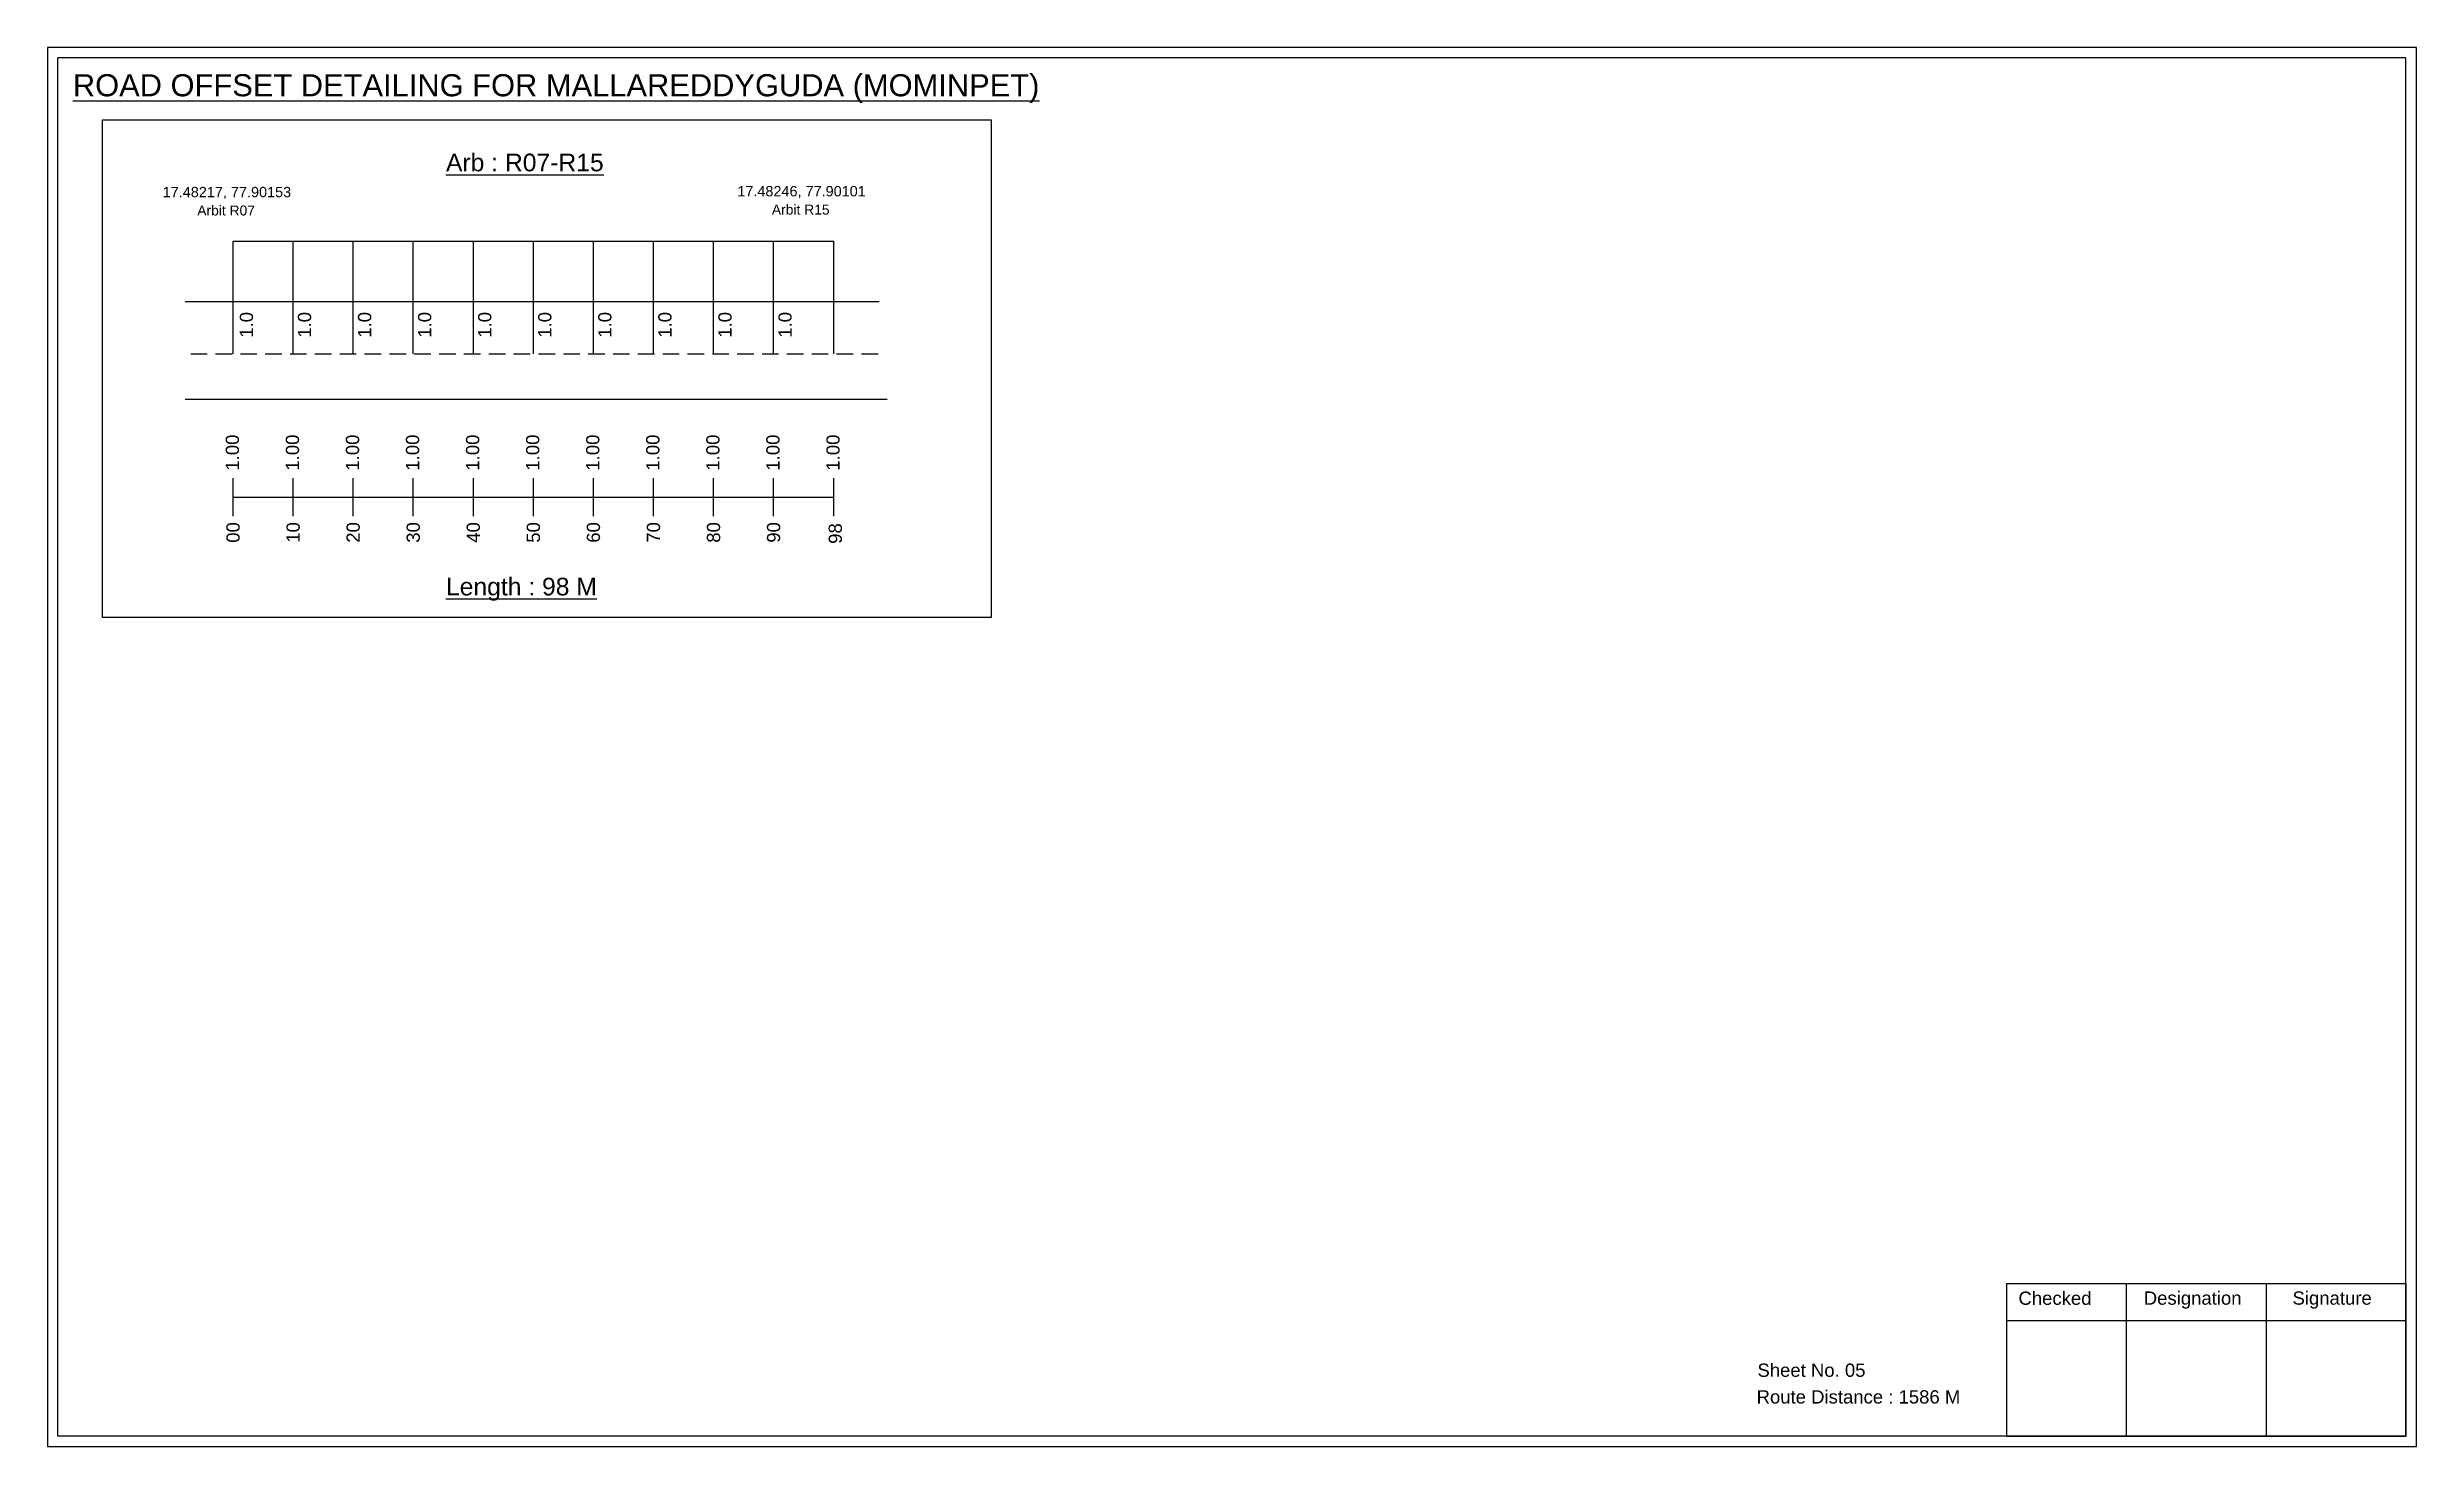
# Model space of a CAD drawing. Header units: inches. Extents: x 438 to 7089, y 302 to 873.
# Drawn here: x 6553 to 7089, y 380 to 697 of the extents above; entities that cross this region are included whole.
import ezdxf

# ---------------------------------------------------------------- set-up
doc = ezdxf.new("R2010")
doc.units = ezdxf.units.IN
doc.header["$MEASUREMENT"] = 0
doc.linetypes.add('DASHED2', pattern=[0.375, 0.25, -0.125])
doc.layers.add('PDF_Geometry', color=7, linetype='Continuous')
doc.layers.add('PDF_Text', color=5, linetype='Continuous')
doc.styles.add('PDF Arial', font='arial.ttf')
doc.styles.get("Standard").update_dxf_attribs({"font": 'arial.ttf'})

msp = doc.modelspace()

# ---------------------------------------------------------------- texts
at = {"color": 242, "true_color": 0xcd2027}
for s, height, p in [('%%UROAD OFFSET DETAILING FOR MALLAREDDYGUDA (MOMINPET)', 5, (6558.4, 685.89)), ('%%UArb : R07-R15', 4, (6642.88, 668.91)), ('%%ULength : 98 M', 4, (6642.88, 572.91))]:
    msp.add_text(s, height=height, dxfattribs=at).set_placement(p)
at = {"color": 5}
for s, height, p in [('17.48217, 77.90153', 2.34, (6578.74, 663.05)), ('17.48246, 77.90101', 2.34, (6708.85, 663.24)), ('Arbit R07', 2.246, (6586.56, 658.92)), ('Arbit R15', 2.246, (6716.67, 659.12))]:
    msp.add_text(s, height=height, dxfattribs=at).set_placement(p)
for p in [(6599.19, 631.24), (6612.35, 631.24), (6625.95, 631.24), (6639.55, 631.24), (6653.15, 631.24), (6666.75, 631.24), (6680.35, 631.24), (6693.95, 631.24), (6707.55, 631.24), (6721.15, 631.24)]:
    msp.add_text('1.0', height=3, rotation=90).set_placement(p)
at = {"color": 217, "true_color": 0x93278f}
for s, p in [('1.00', (6596.01, 601.16)), ('1.00', (6609.61, 601.16)), ('1.00', (6623.21, 601.16)), ('1.00', (6636.81, 601.16)), ('1.00', (6650.41, 601.16)), ('1.00', (6664.01, 601.16)), ('1.00', (6677.61, 601.16)), ('1.00', (6691.21, 601.16)), ('1.00', (6704.81, 601.16)), ('1.00', (6718.41, 601.16)), ('1.00', (6732.01, 601.16)), ('00', (6596.16, 584.84)), ('10', (6609.76, 584.84)), ('20', (6623.36, 584.84)), ('30', (6636.96, 584.84)), ('40', (6650.56, 584.84)), ('50', (6664.16, 584.84)), ('60', (6677.76, 584.84)), ('70', (6691.36, 584.84)), ('80', (6704.96, 584.84)), ('90', (6718.56, 584.84)), ('98', (6732.53, 584.59))]:
    msp.add_text(s, height=3, rotation=90, dxfattribs=at).set_placement(p)
for s, p in [('Sheet No. 05', (6939.84, 396.04)), ('Route Distance : 1586 M', (6939.65, 390))]:
    msp.add_text(s, height=3).set_placement(p)
at = {"layer": 'PDF_Text', "color": 7, "attachment_point": 7, "style": 'PDF Arial'}
for s, insert, char_height in [('Checked', (6998.94, 412.29), 3.001), ('Designation', (7027.32, 411.46), 3.0006), ('Signature', (7061, 411.46), 3.001)]:
    msp.add_mtext(s, dxfattribs=dict(at, insert=insert, char_height=char_height))

# ---------------------------------------------------------------- linework, layer by layer
at = {"color": 5}
msp.add_line((6594.68, 653.1), (6730.68, 653.1), dxfattribs=at)
for p, q in [((6594.68, 627.56), (6594.68, 653.1)), ((6608.28, 627.56), (6608.28, 653.1)), ((6621.88, 627.56), (6621.88, 653.1)), ((6635.48, 627.56), (6635.48, 653.1)), ((6649.08, 627.56), (6649.08, 653.1)), ((6662.68, 627.56), (6662.68, 653.1)), ((6676.28, 627.56), (6676.28, 653.1)), ((6689.88, 627.56), (6689.88, 653.1)), ((6703.48, 627.56), (6703.48, 653.1)), ((6717.08, 627.56), (6717.08, 653.1)), ((6730.68, 627.56), (6730.68, 653.1)), ((6583.8, 639.45), (6740.96, 639.45)), ((6742.78, 617.26), (6583.8, 617.26))]:
    msp.add_line(p, q)
at = {"linetype": 'DASHED2', "ltscale": 15}
msp.add_line((6585.08, 627.56), (6740.96, 627.56), dxfattribs=at)
at = {"color": 217, "true_color": 0x93278f}
for p, q in [((6594.68, 590.86), (6594.68, 599.42)), ((6608.28, 590.86), (6608.28, 599.42)), ((6621.88, 590.86), (6621.88, 599.42)), ((6635.48, 590.86), (6635.48, 599.42)), ((6649.08, 590.86), (6649.08, 599.42)), ((6662.68, 590.86), (6662.68, 599.42)), ((6676.28, 590.86), (6676.28, 599.42)), ((6689.88, 590.86), (6689.88, 599.42)), ((6703.48, 590.86), (6703.48, 599.42)), ((6717.08, 590.86), (6717.08, 599.42)), ((6730.68, 590.86), (6730.68, 599.42)), ((6594.68, 595.13), (6730.68, 595.16))]:
    msp.add_line(p, q, dxfattribs=at)
msp.add_lwpolyline([(6565.09, 680.58), (6766.33, 680.58), (6766.33, 567.9), (6565.09, 567.9)], close=True)
at = {"layer": 'PDF_Geometry'}
for points in [[(6552.63, 696.96), (6552.63, 380.25), (7089.1, 380.25), (7089.1, 696.96)], [(6554.95, 694.63), (6554.95, 382.67), (7086.68, 382.67), (7086.68, 694.63)]]:
    msp.add_lwpolyline(points, close=True, dxfattribs=at)
at = {"layer": 'PDF_Geometry', "color": 242, "true_color": 0xcc1f26}
msp.add_lwpolyline([(7086.68, 382.57), (6996.34, 382.57), (6996.34, 417.18), (7086.68, 417.18)], close=True, dxfattribs=at)
for points in [[(7023.32, 417.18), (7023.32, 382.57)], [(7055.05, 417.18), (7055.05, 382.57)], [(6996.34, 408.81), (7086.68, 408.81)]]:
    msp.add_lwpolyline(points, dxfattribs=at)

msp.set_redraw_order([(e.dxf.handle, doc.entitydb.next_handle()) for e in msp.query("TEXT MTEXT ATTDEF DIMENSION ARC_DIMENSION")])  # texts and dimensions are drawn at this point

doc.saveas('drawing.dxf')
